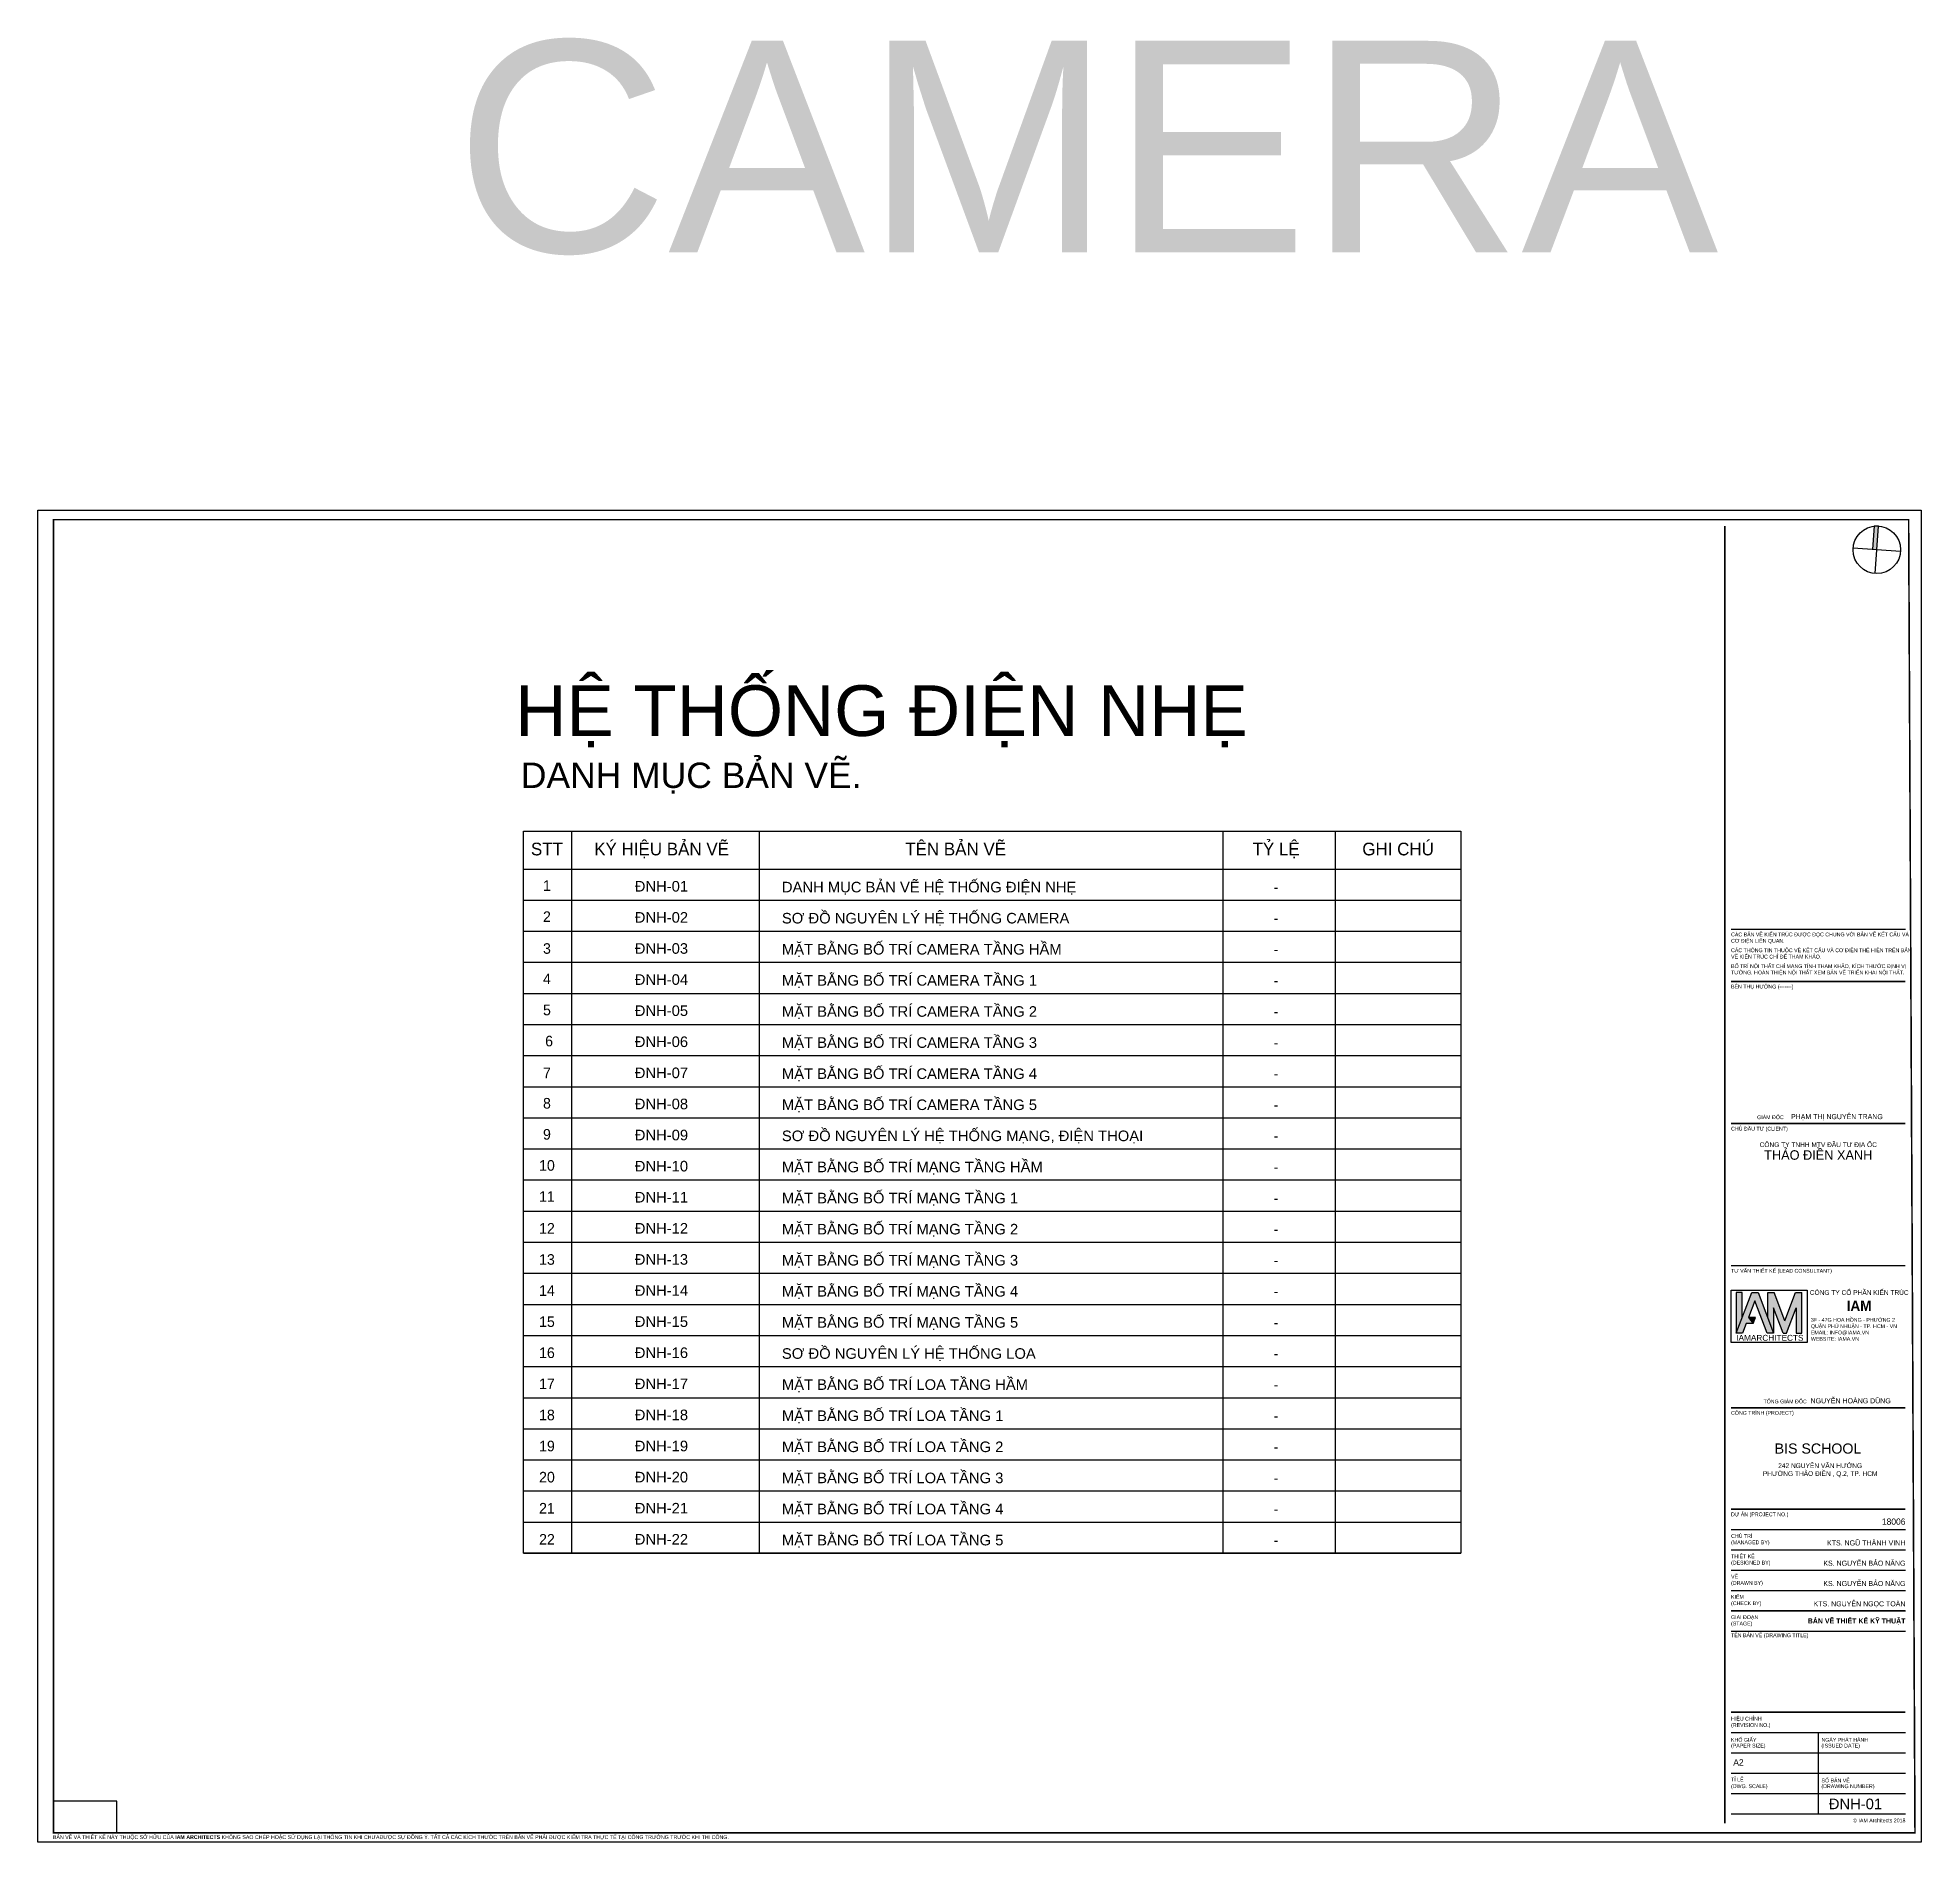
# Model space of a CAD drawing. Header units: inches. Extents: x 1721084 to 1854744, y 225101 to 488646.
# Drawn here: x 1765634 to 1810184, y 445601 to 488274 of the extents above; entities that cross this region are included whole.
import ezdxf
from ezdxf.enums import TextEntityAlignment as Align

# ---------------------------------------------------------------- set-up
doc = ezdxf.new("R2010")
doc.units = ezdxf.units.IN
doc.header["$MEASUREMENT"] = 0
doc.linetypes.add('CENTER2', pattern=[1.125, 0.75, -0.125, 0.125, -0.125])
doc.linetypes.add('DASHED', pattern=[19.05, 12.7, -6.35])
for name, color, linetype in [('A-ANNO-DIM 100', 252, 'Continuous'), ('I.A.M TITLEBLOCK - A2 -H$0$A-ANNO-KEY', 250, 'Continuous'), ('I.A.M TITLEBLOCK - A2 -H$0$A-ANNO-SYMB', 250, 'Continuous'), ('I.A.M TITLEBLOCK - A2 -H$0$A-TBLK-TEXT', 250, 'Continuous'), ('MANH', 8, 'Continuous'), ('TEXT', 9, 'Continuous'), ('THAY', 125, 'Continuous')]:
    doc.layers.add(name, color=color, linetype=linetype)
doc.layers.add('TTLL', color=252, linetype='DASHED', lineweight=50)
doc.layers.add('TUONG', color=31, linetype='Continuous', lineweight=30)
doc.styles.add('ARIAL', font='arial.ttf')
doc.styles.add('AVANTH', font='vhavan.ttf')
doc.styles.add('DISOCP', font='disocp.shx')
doc.styles.add('I.A.M TITLEBLOCK - A2 -H$0$IAM TEXT', font='VAVON_.TTF', dxfattribs={"height": 2})
doc.styles.add('I.A.M TITLEBLOCK - A2 -H$0$SYMBTEXT', font='ARIALN.TTF', dxfattribs={"width": 0.8})
doc.styles.add('I.A.M TITLEBLOCK - A2 -H$0$TITLE BLOCK', font='arial.ttf')
doc.styles.get("Standard").update_dxf_attribs({"font": 'arial.ttf'})

msp = doc.modelspace()

# ---------------------------------------------------------------- texts
at = {"linetype": 'CENTER2', "insert": (1777061.9, 471132.1), "char_height": 600, "attachment_point": 1}
msp.add_mtext_dynamic_manual_height_columns('DANH MỤC BẢN VẼ.', width=11723.897, gutter_width=1, heights=[0], dxfattribs=at)
at = {"layer": 'TEXT', "style": 'ARIAL'}
msp.add_text('HỆ THỐNG ĐIỆN NHẸ', height=1200, dxfattribs=at).set_placement((1776928.9, 471760.4))
at = {"layer": 'TEXT', "color": 7, "linetype": 'Continuous'}
for s, height, style, p in [('stt', 300, 'AVANTH', (1777678.2, 468938.5)), ('Ký hiÖu b¶n vÏ', 300, 'AVANTH', (1780389.9, 468938.5)), ('Tªn b¶n vÏ', 300, 'AVANTH', (1787344.3, 468938.5)), ('tû lÖ', 300, 'AVANTH', (1794923.5, 468938.5)), ('ghi chó', 300, 'AVANTH', (1797808.9, 468938.5)), ('1', 250, 'AVANTH', (1777678.2, 468099.4)), ('ĐNH-01', 250, 'ARIAL', (1780385.5, 468082.7)), ('2', 250, 'AVANTH', (1777678.2, 467364.1)), ('ĐNH-02', 250, 'ARIAL', (1780385.5, 467347.4)), ('3', 250, 'AVANTH', (1777678.2, 466611.2)), ('ĐNH-03', 250, 'ARIAL', (1780385.5, 466612.1)), ('4', 250, 'AVANTH', (1777678.2, 465893.5)), ('ĐNH-04', 250, 'ARIAL', (1780385.5, 465876.8)), ('5', 250, 'AVANTH', (1777678.2, 465158.2)), ('ĐNH-05', 250, 'ARIAL', (1780385.5, 465141.5)), ('6', 250, 'AVANTH', (1777728.7, 464422.9)), ('ĐNH-06', 250, 'ARIAL', (1780385.5, 464406.3)), ('7', 250, 'AVANTH', (1777678.2, 463670)), ('ĐNH-07', 250, 'ARIAL', (1780385.5, 463671)), ('8', 250, 'AVANTH', (1777678.2, 462952.3)), ('ĐNH-08', 250, 'ARIAL', (1780385.5, 462935.7)), ('9', 250, 'AVANTH', (1777678.2, 462217)), ('ĐNH-09', 250, 'ARIAL', (1780385.5, 462200.4)), ('10', 250, 'AVANTH', (1777678.2, 461481.7)), ('ĐNH-10', 250, 'ARIAL', (1780385.5, 461465.1)), ('11', 250, 'AVANTH', (1777678.2, 460746.4)), ('ĐNH-11', 250, 'ARIAL', (1780385.5, 460729.8)), ('12', 250, 'AVANTH', (1777678.2, 459993.6)), ('ĐNH-12', 250, 'ARIAL', (1780385.5, 459994.5)), ('13', 250, 'AVANTH', (1777678.2, 459258.3)), ('ĐNH-13', 250, 'ARIAL', (1780385.5, 459259.2)), ('14', 250, 'AVANTH', (1777678.2, 458523)), ('ĐNH-14', 250, 'ARIAL', (1780385.5, 458523.9)), ('15', 250, 'AVANTH', (1777678.2, 457787.7)), ('ĐNH-15', 250, 'ARIAL', (1780385.5, 457788.6)), ('16', 250, 'AVANTH', (1777678.2, 457052.4)), ('ĐNH-16', 250, 'ARIAL', (1780385.5, 457053.3)), ('17', 250, 'AVANTH', (1777678.2, 456317.1)), ('ĐNH-17', 250, 'ARIAL', (1780385.5, 456318)), ('18', 250, 'AVANTH', (1777678.2, 455581.8)), ('ĐNH-18', 250, 'ARIAL', (1780385.5, 455582.7)), ('19', 250, 'AVANTH', (1777678.2, 454846.5)), ('ĐNH-19', 250, 'ARIAL', (1780385.5, 454847.4)), ('20', 250, 'AVANTH', (1777678.2, 454111.2)), ('ĐNH-20', 250, 'ARIAL', (1780385.5, 454112.1)), ('21', 250, 'AVANTH', (1777678.2, 453375.9)), ('ĐNH-21', 250, 'ARIAL', (1780385.5, 453376.8)), ('22', 250, 'AVANTH', (1777678.2, 452640.6)), ('ĐNH-22', 250, 'ARIAL', (1780385.5, 452641.5)), ('ĐNH-01', 250, 'ARIAL', (1808625.3, 446384.2))]:
    msp.add_text(s, height=height, dxfattribs=dict(at, style=style)).set_placement(p, align=Align.CENTER)
at = {"layer": 'TEXT', "color": 7, "linetype": 'Continuous', "style": 'ARIAL'}
for s, p in [('DANH MỤC BẢN VẼ HỆ THỐNG ĐIỆN NHẸ', (1783235, 468063.5)), ('SƠ ĐỒ NGUYÊN LÝ HỆ THỐNG CAMERA', (1783235, 467328.2)), ('MẶT BẰNG BỐ TRÍ CAMERA TẦNG HẦM', (1783235, 466592.9)), ('MẶT BẰNG BỐ TRÍ CAMERA TẦNG 1', (1783235, 465857.6)), ('MẶT BẰNG BỐ TRÍ CAMERA TẦNG 2', (1783235, 465122.3)), ('MẶT BẰNG BỐ TRÍ CAMERA TẦNG 3', (1783235, 464387)), ('MẶT BẰNG BỐ TRÍ CAMERA TẦNG 4', (1783235, 463651.7)), ('MẶT BẰNG BỐ TRÍ CAMERA TẦNG 5', (1783235, 462916.4)), ('SƠ ĐỒ NGUYÊN LÝ HỆ THỐNG MẠNG, ĐIỆN THOẠI', (1783235, 462181.1)), ('MẶT BẰNG BỐ TRÍ MẠNG TẦNG HẦM', (1783235, 461445.9)), ('MẶT BẰNG BỐ TRÍ MẠNG TẦNG 1', (1783235, 460710.6)), ('MẶT BẰNG BỐ TRÍ MẠNG TẦNG 2', (1783235, 459975.3)), ('MẶT BẰNG BỐ TRÍ MẠNG TẦNG 3', (1783235, 459240)), ('MẶT BẰNG BỐ TRÍ MẠNG TẦNG 4', (1783235, 458504.7)), ('MẶT BẰNG BỐ TRÍ MẠNG TẦNG 5', (1783235, 457769.4)), ('SƠ ĐỒ NGUYÊN LÝ HỆ THỐNG LOA', (1783235, 457034.1)), ('MẶT BẰNG BỐ TRÍ LOA TẦNG HẦM', (1783235, 456298.8)), ('MẶT BẰNG BỐ TRÍ LOA TẦNG 1', (1783235, 455563.5)), ('MẶT BẰNG BỐ TRÍ LOA TẦNG 2', (1783235, 454828.2)), ('MẶT BẰNG BỐ TRÍ LOA TẦNG 3', (1783235, 454092.9)), ('MẶT BẰNG BỐ TRÍ LOA TẦNG 4', (1783235, 453357.6)), ('MẶT BẰNG BỐ TRÍ LOA TẦNG 5', (1783235, 452622.3))]:
    msp.add_text(s, height=250, dxfattribs=at).set_placement(p)
at = {"layer": 'TEXT', "color": 7, "linetype": 'Continuous', "style": 'AVANTH'}
for p in [(1794977.3, 468063.5), (1794977.3, 467328.2), (1794977.3, 466592.9), (1794977.3, 465857.6), (1794977.3, 465122.3), (1794977.3, 464387), (1794977.3, 463651.7), (1794977.3, 462916.4), (1794977.3, 462181.1), (1794977.3, 461445.9), (1794977.3, 460710.6), (1794977.3, 459975.3), (1794977.3, 459240), (1794977.3, 458504.7), (1794977.3, 457769.4), (1794977.3, 457034.1), (1794977.3, 456298.8), (1794977.3, 455563.5), (1794977.3, 454828.2), (1794977.3, 454092.9), (1794977.3, 453357.6), (1794977.3, 452622.3)]:
    msp.add_text('-', height=250, dxfattribs=at).set_placement(p, align=Align.RIGHT)
at = {"layer": 'TTLL', "color": 1, "ltscale": 7, "insert": (1775503, 488199.3), "char_height": 5000, "attachment_point": 1, "style": 'DISOCP'}
msp.add_mtext_dynamic_manual_height_columns('{\\fArial|b0|i0|c0|p34;CAMERA}', width=38639.354, gutter_width=17.5, heights=[0], dxfattribs=at)

# ---------------------------------------------------------------- blocks, each defined once
blk = doc.blocks.new('I.A.M TITLEBLOCK - A2 -H$0$LOGO IAM')
h = blk.add_hatch(color=253)
h.dxf.hatch_style = 1
h.paths.add_polyline_path([(0.316, 1.424), (0.148, 1.424), (0.148, 0.272), (0.316, 0.712)])
h = blk.add_hatch(color=251)
h.dxf.hatch_style = 1
h.paths.add_polyline_path([(0.768, 1.424), (0.588, 1.424), (0.148, 0.272), (0.328, 0.272), (0.432, 0.544), (0.628, 0.544), (0.496, 0.712), (0.678, 1.188), (1.028, 0.272), (1.208, 0.272)])
h = blk.add_hatch(color=253)
h.dxf.hatch_style = 1
h.paths.add_polyline_path([(1.22, 1.424), (1.04, 1.424), (1.04, 0.712), (1.208, 0.272), (1.208, 0.984), (1.48, 0.272), (1.572, 0.272), (1.844, 0.984), (1.844, 0.272), (2.012, 0.272), (2.012, 1.424), (1.832, 1.424), (1.526, 0.623)])
h = blk.add_hatch(color=253)
h.dxf.hatch_style = 1
h.paths.add_polyline_path([(0.628, 0.544), (0.692, 0.712), (0.496, 0.712)])
at = {"color": 251}
for p, q in [((0.148, 0.272), (0.588, 1.424)), ((0.678, 1.188), (0.496, 0.712)), ((0.588, 1.424), (0.768, 1.424)), ((1.028, 0.272), (0.678, 1.188)), ((0.768, 1.424), (1.208, 0.272)), ((0.432, 0.544), (0.328, 0.272)), ((0.628, 0.544), (0.432, 0.544)), ((0.328, 0.272), (0.148, 0.272)), ((1.208, 0.272), (1.028, 0.272))]:
    blk.add_line(p, q, dxfattribs=at)
at = {"color": 253}
for p, q in [((1.526, 0.623), (1.22, 1.424)), ((1.526, 0.623), (1.832, 1.424)), ((1.48, 0.272), (1.208, 0.984))]:
    blk.add_line(p, q, dxfattribs=at)
for points in [[(0.316, 0.712), (0.316, 1.424), (0.148, 1.424), (0.148, 0.272)], [(1.04, 0.712), (1.04, 1.424)], [(1.04, 1.424), (1.22, 1.424)], [(1.832, 1.424), (2.012, 1.424)], [(1.844, 0.984), (1.844, 0.272), (2.012, 0.272), (2.012, 1.424)], [(0.496, 0.712), (0.628, 0.544), (0.692, 0.712), (0.496, 0.712)], [(1.208, 0.984), (1.208, 0.272)], [(1.572, 0.272), (1.844, 0.984)], [(1.48, 0.272), (1.572, 0.272)]]:
    blk.add_lwpolyline(points, dxfattribs=at)
at = {"layer": 'Defpoints'}
blk.add_lwpolyline([(2.161, 0), (0, 0), (0, 1.488), (2.161, 1.488)], close=True, dxfattribs=at)
at = {"color": 251, "insert": (0.148, 0.136), "char_height": 0.16727, "attachment_point": 4, "style": 'I.A.M TITLEBLOCK - A2 -H$0$SYMBTEXT'}
blk.add_mtext_dynamic_manual_height_columns('{\\fHelvetica World|b0|i0|c0|p34;\\W1;IAM\\C253;ARCHITECTS}', width=1.76067, gutter_width=315, heights=[0], dxfattribs=at)
blk = doc.blocks.new('I.A.M TITLEBLOCK - A2 -H$0$TRUE NORTH')
at = {"layer": 'I.A.M TITLEBLOCK - A2 -H$0$A-ANNO-SYMB'}
h = blk.add_hatch(color=256, dxfattribs=at)
h.dxf.hatch_style = 1
h.paths.add_polyline_path([(-250, 1479, -0.0418865), (0, 1500), (0, 0), (-250, 0)])
h.paths.add_polyline_path([(0, 1500, 0.0418865), (-250, 1479), (-250, 1500)])
for points in [[(0, 1500), (-250, 1500)], [(-250, 0), (-250, 1500)], [(0, -1500), (0, 1500)], [(1500, 0), (-1500, 0)], [(-250, -1500), (-250, -1479)]]:
    blk.add_lwpolyline(points, dxfattribs=at)
blk.add_circle((0, 0), 1500, dxfattribs=at)
blk = doc.blocks.new('I.A.M TITLEBLOCK - A2 -H')
at = {"const_width": 0.5}
blk.add_lwpolyline([(5, 3), (592, 3), (590, 417), (5, 417)], close=True, dxfattribs=at)
for points in [[(532, 6), (532, 415)], [(534, 271.4), (589, 271.4)], [(534, 226.6), (589, 226.6)], [(534, 181.8), (589, 181.8)], [(534, 137), (589, 137)], [(534, 105), (589, 105)], [(534, 73), (589, 73)], [(534, 41), (589, 41)]]:
    blk.add_lwpolyline(points, dxfattribs=at)
at = {"color": 2}
for points in [[(534, 287.9), (589, 287.9)], [(534, 98.6), (589, 98.6)], [(534, 92.2), (589, 92.2)], [(534, 85.8), (589, 85.8)], [(534, 79.4), (589, 79.4)], [(534, 73), (589, 73)], [(534, 66.6), (589, 66.6)], [(534, 34.6), (589, 34.6)], [(561.5, 34.6), (561.5, 9)], [(534, 28.2), (589, 28.2)], [(534, 21.8), (589, 21.8)], [(534, 15.4), (589, 15.4)], [(534, 9), (589, 9)]]:
    blk.add_lwpolyline(points, dxfattribs=at)
at = {"layer": 'Defpoints'}
blk.add_lwpolyline([(0, 420), (594, 420), (594, 0), (0, 0)], close=True, dxfattribs=at)
at = {"layer": 'Defpoints', "color": 8}
blk.add_lwpolyline([(5, 3), (25, 3), (25, 13), (5, 13)], close=True, dxfattribs=at)
at = {"xscale": 11.10768265360305, "yscale": 11.10768265360305, "zscale": 11.10768265360305}
blk.add_blockref('I.A.M TITLEBLOCK - A2 -H$0$LOGO IAM', (534, 157.54), dxfattribs=at)
at = {"layer": 'I.A.M TITLEBLOCK - A2 -H$0$A-ANNO-KEY', "xscale": 0.005, "yscale": 0.005, "zscale": 0.005, "rotation": 355.8874453798923}
blk.add_blockref('I.A.M TITLEBLOCK - A2 -H$0$TRUE NORTH', (579.97, 407.52), dxfattribs=at)
at = {"insert": (534.7, 26.2), "char_height": 2, "width": 2.797, "attachment_point": 1, "style": 'I.A.M TITLEBLOCK - A2 -H$0$IAM TEXT'}
blk.add_mtext('A2', dxfattribs=at)
at = {"layer": 'Defpoints', "color": 2, "lineweight": 0, "insert": (589, 70.6), "char_height": 1.6, "width": 56.5421, "attachment_point": 3, "style": 'I.A.M TITLEBLOCK - A2 -H$0$TITLE BLOCK'}
blk.add_mtext('{\\fVNI-Avo|b1|i0|c0|p2;\\C7;BAÛN VEÕ THIEÁT KEÁ KYÕ THUAÄT }', dxfattribs=at)
at = {"layer": 'I.A.M TITLEBLOCK - A2 -H$0$A-TBLK-TEXT', "color": 2, "lineweight": 0, "style": 'I.A.M TITLEBLOCK - A2 -H$0$TITLE BLOCK'}
for s, insert, char_height, width, attachment_point in [('\\pt1.2;{\\fVNI-Avo|b0|i0|c0|p2;CAÙC BAÛN VEÕ KIEÁN TRUÙC ÑÖÔÏC ÑOÏC CHUNG VÔÙI BAÛN VEÕ KEÁT CAÁU VAØ CÔ ÑIEÄN LIEÂN QUAN.}', (534, 286.84), 1.2, 55, 1), ('\\pt1.5;{\\fVNI-Avo|b0|i0|c0|p2;CAÙC THOÂNG TIN THUOÄC VEÀ KEÁT CAÁU VAØ CÔ ÑIEÄN THEÅ HIEÄN TREÂN BAÛN VEÕ KIEÁN TRUÙC CHÆ ÑEÅ THAM KHAÛO.}', (534, 281.84), 1.2, 55.5702, 1), ('\\pt1.5;{\\fVNI-Avo|b0|i0|c0|p2;BOÁ TRÍ NOÄI THAÁT CHÆ MANG TÍNH THAM KHAÛO, KÍCH THÖÔÙC ÑÒNH VÒ TÖÔØNG, HOAØN THIEÄN NOÄI THAÁT XEM BAÛN VEÕ TRIEÅN KHAI NOÄI THAÁT.}', (534, 276.84), 1.2, 55.0778, 1), ('\\pt1.2;{\\fVNI-Avo|b0|i0|c0|p2;BEÂN THUÏ HÖÔÛNG \\C7;(-------)}', (534, 270.4), 1.2, 22.2752, 1), ('\\pt1.2;{\\fVNI-Avo|b0|i0|c0|p2;CHUÛ ÑAÀU TÖ \\C7;(CLIENT)}', (534, 225.6), 1.2, 22.2752, 1), ('{\\fVNI-Avo|b0|i0|c0|p2;\\H0.75x;\\C7;GIAÙM ÑOÁC     \\H1.333x;\\C2;PHAÏM THÒ NGUYEÂN TRANG}', (581.86, 229.6), 1.6, 73.1889, 3), ('\\pt1.2;{\\fVNI-Avo|b0|i0|c0|p2;TÖ VAÁN THIEÁT KEÁ \\C7;(LEAD CONSULTANT)}', (534, 180.8), 1.2, 50.3414, 1), ('{\\fVNI-Avo|b0|i0|c0|p2;\\H0.75x;\\C7;TOÅNG GIAÙM ÑOÁC\\H1.333x;  \\C2;NGUYEÃN HOAØNG DUÕNG}', (584.36, 140), 1.6, 73.1889, 3), ('\\pt1.2;{\\fVNI-Avo|b0|i0|c0|p2;COÂNG TRÌNH \\C7;(PROJECT)}', (534, 136), 1.2, 22.2752, 1), ('\\pt1.2;{\\fVNI-Avo|b0|i0|c0|p2;DÖÏ AÙN \\C7;(PROJECT NO.)}', (534, 104), 1.2, 46.5421, 1), ('\\pt2;{\\fVNI-Avo|b0|i0|c0|p2;\\C7;18006}', (589, 102.1), 2, 46.5421, 3), ('\\pt1.2;{\\fVNI-Avo|b0|i0|c0|p2;CHUÛ TRÌ\\P\\C7;(MANAGED BY)}', (534, 95.4), 1.2, 14, 4), ('{\\fVNI-Avo|b0|i0|c0|p2;KTS. NG}Ũ THÀNH VINH', (589, 95.2), 1.6, 46.5421, 3), ('\\pt1.2;{\\fVNI-Avo|b0|i0|c0|p2;THIEÁT KEÁ \\P\\C7;(DESIGNED BY)}', (534, 89), 1.2, 14, 4), ('{\\fVNI-Avo|b0|i0|c0|p2;KS. NGUYEÃN BAÛO NAÊNG}', (589, 88.8), 1.6, 46.5421, 3), ('\\pt1.2;{\\fVNI-Avo|b0|i0|c0|p2;VEÕ \\P\\C7;(DRAWN BY)}', (534, 82.6), 1.2, 14, 4), ('\\pt1.2;{\\fVNI-Avo|b0|i0|c0|p2;KIEÅM\\P\\C7;(CHECK BY)}', (534, 76.2), 1.2, 14, 4), ('{\\fVNI-Avo|b0|i0|c0|p2;KS. NGUYEÃN BAÛO NAÊNG}', (589, 82.4), 1.6, 46.5421, 3), ('\\pt1.2;{\\fVNI-Avo|b0|i0|c0|p2;GIAI ÑOAÏN \\C7;(STAGE)}', (534, 69.8), 1.2, 14, 4), ('{\\fVNI-Avo|b0|i0|c0|p0;KTS. NGUYEÃN NGOÏC TOAØN}', (589, 76), 1.6, 46.5421, 3), ('\\pt1.2;{\\fVNI-Avo|b0|i0|c0|p2;TEÂN BAÛN VEÕ \\C7;(DRAWING TITLE)}', (534, 65.1), 1.2, 37.4385, 4), ('\\pt1.2;{\\fVNI-Avo|b0|i0|c0|p2;HIEÄU CHÆNH \\C7;(REVISION NO.)}', (534, 37.8), 1.2, 14, 4), ('\\pt1.2;{\\fVNI-Avo|b0|i0|c0|p2;\\C7;(PAPER SIZE)}', (534, 30.3), 1.2, 14, 4), ('\\pt1.2;{\\fVNI-Avo|b0|i0|c0|p2;KHOÅ GIAÁY}', (534, 32.3), 1.2, 14, 4), ('\\pt1.2;{\\fVNI-Avo|b0|i0|c0|p2;\\C7;(ISSUED DATE)}', (562.5, 30.3), 1.2, 22.2752, 4), ('\\pt1.2;{\\fVNI-Avo|b0|i0|c0|p2;NGAØY PHAÙT HAØNH}', (562.5, 32.3), 1.2, 22.2752, 4), ('\\pt1.2;{\\fVNI-Avo|b0|i0|c0|p2;TÆ LEÄ}', (534, 19.7), 1.2, 14, 4), ('\\pt1.2;{\\fVNI-Avo|b0|i0|c0|p2;\\C7;(DWG. SCALE)}', (534, 17.5), 1.2, 14, 4), ('\\pt1.2;{\\fVNI-Avo|b0|i0|c0|p2;SOÁ BAÛN VEÕ}', (562.5, 19.5), 1.2, 22.2752, 4), ('\\pt1.2;{\\fVNI-Avo|b0|i0|c0|p2;\\C7;(DRAWING NUMBER)}', (562.5, 17.5), 1.2, 22.2752, 4), ('\\pt1.8;{\\fVNI-Avo|b0|i0|c0|p2;BAÛN VEÕ VAØ THIEÁT KEÁ NAØY THUOÄC SÔÛ HÖÕU CUÛA \\fVNI-Avo|b1|i0|c0|p2;IAM ARCHITECTS\\fVNI-Avo|b0|i0|c0|p2; KHOÂNG SAO CHEÙP HOAËC SÖÛ DUÏNG LAÏI THOÂNG TIN KHI CHÖAÑÖÔÏC SÖÏ ÑOÀNG YÙ. TAÁT CAÛ CAÙC KÍCH THÖÔÙC TREÂN BAÛN VEÕ PHAÛI ÑÖÔÏC KIEÅM TRA THÖÏC TEÁ TAÏI COÂNG TRÖÔØNG TRÖÔÙC KHI THI COÂNG.}', (4.81, 2.24), 1.2, 216.8663, 1)]:
    blk.add_mtext(s, dxfattribs=dict(at, insert=insert, char_height=char_height, width=width, attachment_point=attachment_point))
at = {"layer": 'I.A.M TITLEBLOCK - A2 -H$0$A-TBLK-TEXT', "color": 7, "lineweight": 0, "style": 'I.A.M TITLEBLOCK - A2 -H$0$TITLE BLOCK'}
for s, insert, char_height, width, attachment_point in [('{\\fVNI-Avo|b0|i0|c0|p2;COÂNG TY TNHH MTV ÑAÀU TÖ ÑÒA OÁC \\P\\H2x;THAÛO ÑIEÀN XANH\\H1.5056x; }', (561.5, 220.7), 1.5, 60, 2), ('{\\fVNI-Avo|b0|i0|c0|p2;COÂNG TY COÅ PHAÀN KIEÁN TRUÙC}', (574.42, 174.09), 1.5, 32.0194, 2), ('\\pt3.2;{\\fVNI-Avo|b1|i0|c0|p2;\\C2;IAM}', (574.37, 170.76), 3.2, 32.0194, 2), ('{\\fVNI-Avo|b0|i0|c0|p2;3F - 47G HOA HOÀNG - PHÖÔØNG 2 \\P\\pt1.2;QUAÄN PHUÙ NHUAÄN - TP. HCM - VN\\PEMAIL: INFO@IAMA.VN\\PWEBSITE: IAMA.VN}', (559.17, 165.33), 1.2, 41.4233, 1)]:
    blk.add_mtext(s, dxfattribs=dict(at, insert=insert, char_height=char_height, width=width, attachment_point=attachment_point))
at = {"layer": 'I.A.M TITLEBLOCK - A2 -H$0$A-TBLK-TEXT', "color": 7, "width": 60, "attachment_point": 2, "style": 'I.A.M TITLEBLOCK - A2 -H$0$TITLE BLOCK'}
for s, insert, char_height in [('BIS SCHOOL', (561.41, 125.75), 3.2), ('{\\fVNI-Avo|b0|i0|c0|p0;242 NGUYEÃN VAÊN HÖÔÛNG \\PPHÖÔØNG THAÛO ÑIEÀN , Q.2, TP. HCM}', (562.1, 119.5), 1.5)]:
    blk.add_mtext(s, dxfattribs=dict(at, insert=insert, char_height=char_height))
at = {"layer": 'I.A.M TITLEBLOCK - A2 -H$0$A-TBLK-TEXT', "color": 2, "insert": (589, 7.5), "char_height": 1.2, "width": 21, "attachment_point": 3, "style": 'I.A.M TITLEBLOCK - A2 -H$0$TITLE BLOCK'}
blk.add_mtext('{\\fVNI-Avo|b0|i0|c0|p0;© IAM Architects 2018}', dxfattribs=at)

# ---------------------------------------------------------------- linework, layer by layer
at = {"layer": 'MANH'}
for p, q in [((1777123.8, 467880.1), (1799293.6, 467880.1)), ((1777123.8, 467144.8), (1799293.6, 467144.8)), ((1777123.8, 466409.5), (1799293.6, 466409.5)), ((1777123.8, 465674.2), (1799293.6, 465674.2)), ((1777123.8, 464938.9), (1799293.6, 464938.9)), ((1777123.8, 464203.6), (1799293.6, 464203.6)), ((1777123.8, 463468.3), (1799293.6, 463468.3)), ((1777123.8, 462733), (1799293.6, 462733)), ((1777123.8, 461997.7), (1799293.6, 461997.7)), ((1777123.8, 461262.4), (1799293.6, 461262.4)), ((1777123.8, 460527.1), (1799293.6, 460527.1)), ((1777123.8, 459791.8), (1799293.6, 459791.8)), ((1777123.8, 459056.5), (1799293.6, 459056.5)), ((1777123.8, 458321.2), (1799293.6, 458321.2)), ((1777123.8, 457585.9), (1799293.6, 457585.9)), ((1777123.8, 456850.6), (1799293.6, 456850.6)), ((1777123.8, 456115.3), (1799293.6, 456115.3)), ((1777123.8, 455380.1), (1799293.6, 455380.1)), ((1777123.8, 454644.8), (1799293.6, 454644.8)), ((1777123.8, 453909.5), (1799293.6, 453909.5)), ((1777123.8, 453174.2), (1799293.6, 453174.2)), ((1777123.8, 452438.9), (1799293.6, 452438.9))]:
    msp.add_line(p, q, dxfattribs=at)
at = {"layer": 'THAY'}
for p, q in [((1778268.3, 452438.9), (1778268.3, 469507.2)), ((1782709.1, 452438.9), (1782709.1, 469507.2)), ((1793671.4, 452438.9), (1793671.4, 469507.2)), ((1796325.7, 452438.9), (1796325.7, 469507.2))]:
    msp.add_line(p, q, dxfattribs=at)
at = {"layer": 'TUONG'}
msp.add_line((1777123.8, 468615.3), (1799293.6, 468615.3), dxfattribs=at)
msp.add_line((1777123.8, 468615.3), (1799293.6, 468615.3), dxfattribs=at)
msp.add_lwpolyline([(1777123.8, 452438.9), (1777123.8, 469507.2), (1799293.6, 469507.2), (1799293.6, 452438.9)], close=True, dxfattribs=at)

# ---------------------------------------------------------------- block references
at = {"layer": 'A-ANNO-DIM 100', "xscale": 75, "yscale": 75, "zscale": 75}
msp.add_blockref('I.A.M TITLEBLOCK - A2 -H', (1765633.5, 445601), dxfattribs=at)

msp.set_redraw_order([(e.dxf.handle, doc.entitydb.next_handle()) for e in msp.query("TEXT MTEXT ATTDEF DIMENSION ARC_DIMENSION")])  # texts and dimensions are drawn at this point

doc.saveas('drawing.dxf')
